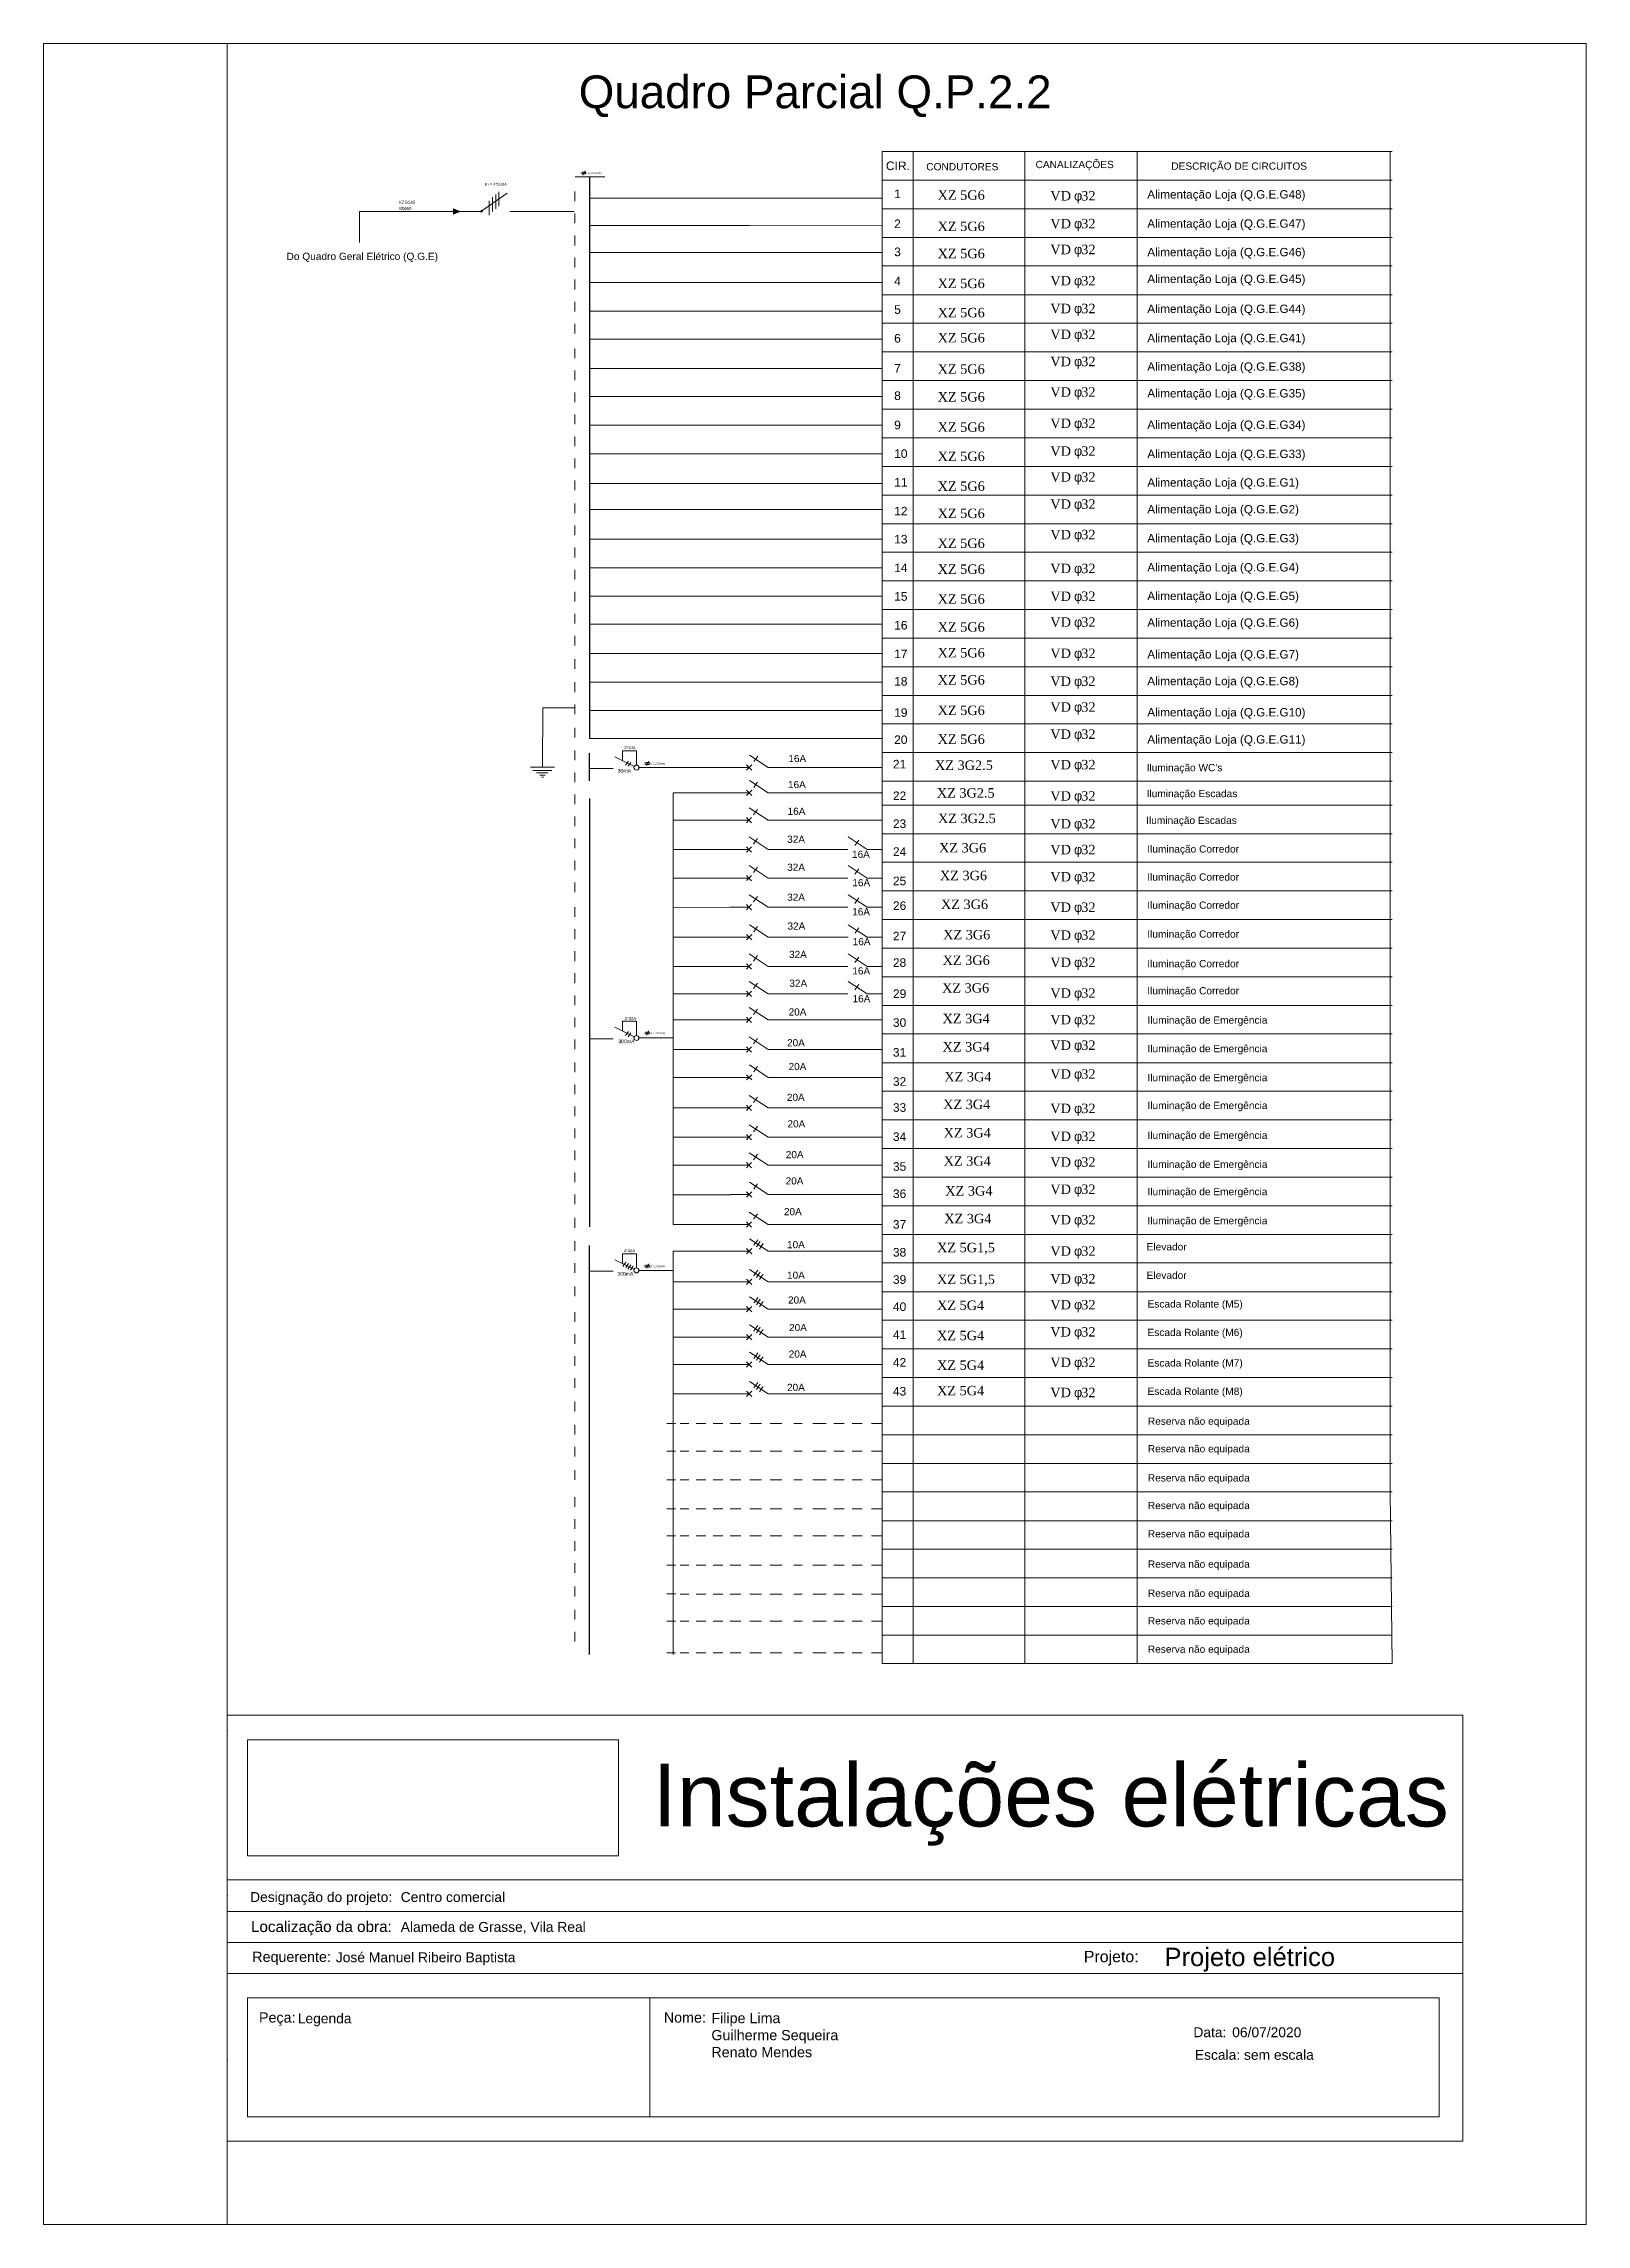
# Model space of a CAD drawing. Extents: x -17539 to 1421, y -3169 to 802964.
# Drawn here: x 603.77 to 624.77, y 347.18 to 376.88 of the extents above; entities that cross this region are included whole.
import ezdxf
from ezdxf.enums import TextEntityAlignment as Align

# ---------------------------------------------------------------- set-up
doc = ezdxf.new("R2010")
doc.units = 0
doc.header["$LTSCALE"] = 25
doc.header["$MEASUREMENT"] = 0
doc.linetypes.add('TRACO_PONTO', pattern=[500, 300, -100, 0.1, -99.9])
doc.layers.get('0').update_dxf_attribs({"lineweight": 9})
doc.styles.add('MtXpl_Symbol', font='symbol.ttf')
doc.styles.add('MtXpl_Times_New_Roma', font='times.ttf')
doc.styles.add('ROMANS', font='arial.ttf')
doc.styles.get("Standard").update_dxf_attribs({"font": 'arial.ttf'})

msp = doc.modelspace()

# ---------------------------------------------------------------- texts
at = {"style": 'ROMANS'}
for s, p in [('5      Cu(30X5mm)', (611.218, 375.112)), ('3      Cu(12X2mm)', (612.085, 367.071)), ('3      Cu(12X2mm)', (612.085, 363.4)), ('5      Cu(12X2mm)', (612.085, 360.225))]:
    msp.add_text(s, height=0.02538, dxfattribs=at).set_placement(p, align=Align.MIDDLE_CENTER)
for s, height, style, p in [('CIR.', 0.1168, 'ROMANS', (615.235, 375.154)), ('CONDUTORES', 0.0988, 'ROMANS', (615.784, 375.151)), ('CANALIZAÇÕES', 0.09875, 'ROMANS', (617.272, 375.181)), ('DESCRIÇÃO DE CIRCUITOS', 0.09875, 'ROMANS', (619.12, 375.159)), ('In = 4*200A ', 0.04037, 'ROMANS', (609.779, 374.94)), ('1', 0.117, 'ROMANS', (615.347, 374.772)), ('XZ 5G6', 0.1285, 'MtXpl_Times_New_Roma', (615.939, 374.75)), ('VD ', 0.1285, 'MtXpl_Times_New_Roma', (617.473, 374.74)), ('f', 0.129, 'MtXpl_Symbol', (617.795, 374.74)), ('32', 0.1285, 'MtXpl_Times_New_Roma', (617.894, 374.74)), (' VDϕ50', 0.0404, 'ROMANS', (608.587, 374.612)), (' XZ 5G25', 0.0404, 'ROMANS', (608.587, 374.695)), ('2', 0.117, 'ROMANS', (615.347, 374.364)), ('XZ 5G6', 0.1285, 'MtXpl_Times_New_Roma', (615.939, 374.324)), ('VD ', 0.1285, 'MtXpl_Times_New_Roma', (617.473, 374.361)), ('f', 0.129, 'MtXpl_Symbol', (617.795, 374.361)), ('32', 0.1285, 'MtXpl_Times_New_Roma', (617.894, 374.361)), ('Do Quadro Geral Elétrico (Q.G.E)', 0.09875, 'ROMANS', (607.076, 373.93)), ('3', 0.117, 'ROMANS', (615.347, 373.982)), ('XZ 5G6', 0.1285, 'MtXpl_Times_New_Roma', (615.939, 373.954)), ('VD ', 0.1285, 'MtXpl_Times_New_Roma', (617.473, 374.009)), ('f', 0.129, 'MtXpl_Symbol', (617.795, 374.009)), ('32', 0.1285, 'MtXpl_Times_New_Roma', (617.894, 374.009)), ('4', 0.117, 'ROMANS', (615.347, 373.584)), ('XZ 5G6', 0.1285, 'MtXpl_Times_New_Roma', (615.939, 373.547)), ('VD ', 0.1285, 'MtXpl_Times_New_Roma', (617.473, 373.584)), ('f', 0.129, 'MtXpl_Symbol', (617.795, 373.584)), ('32', 0.1285, 'MtXpl_Times_New_Roma', (617.894, 373.584)), ('VD ', 0.1285, 'MtXpl_Times_New_Roma', (617.473, 373.205)), ('32', 0.1285, 'MtXpl_Times_New_Roma', (617.894, 373.205)), ('5', 0.117, 'ROMANS', (615.347, 373.197)), ('XZ 5G6', 0.1285, 'MtXpl_Times_New_Roma', (615.939, 373.149)), ('f', 0.129, 'MtXpl_Symbol', (617.795, 373.205)), ('6', 0.117, 'ROMANS', (615.347, 372.805)), ('XZ 5G6', 0.1285, 'MtXpl_Times_New_Roma', (615.939, 372.807)), ('VD ', 0.1285, 'MtXpl_Times_New_Roma', (617.473, 372.853)), ('f', 0.129, 'MtXpl_Symbol', (617.795, 372.853)), ('32', 0.1285, 'MtXpl_Times_New_Roma', (617.894, 372.853)), ('7', 0.117, 'ROMANS', (615.347, 372.396)), ('XZ 5G6', 0.1285, 'MtXpl_Times_New_Roma', (615.939, 372.381)), ('VD ', 0.1285, 'MtXpl_Times_New_Roma', (617.473, 372.483)), ('f', 0.129, 'MtXpl_Symbol', (617.795, 372.483)), ('32', 0.1285, 'MtXpl_Times_New_Roma', (617.894, 372.483)), ('8', 0.117, 'ROMANS', (615.347, 372.023)), ('VD ', 0.1285, 'MtXpl_Times_New_Roma', (617.473, 372.068)), ('f', 0.129, 'MtXpl_Symbol', (617.795, 372.068)), ('32', 0.1285, 'MtXpl_Times_New_Roma', (617.894, 372.068)), ('XZ 5G6', 0.1285, 'MtXpl_Times_New_Roma', (615.939, 372.002)), ('9', 0.117, 'ROMANS', (615.347, 371.624)), ('XZ 5G6', 0.1285, 'MtXpl_Times_New_Roma', (615.939, 371.59)), ('VD ', 0.1285, 'MtXpl_Times_New_Roma', (617.473, 371.642)), ('f', 0.129, 'MtXpl_Symbol', (617.795, 371.642)), ('32', 0.1285, 'MtXpl_Times_New_Roma', (617.894, 371.642)), ('10', 0.1168, 'ROMANS', (615.347, 371.234)), ('XZ 5G6', 0.1285, 'MtXpl_Times_New_Roma', (615.939, 371.192)), ('VD ', 0.1285, 'MtXpl_Times_New_Roma', (617.473, 371.263)), ('f', 0.129, 'MtXpl_Symbol', (617.795, 371.263)), ('32', 0.1285, 'MtXpl_Times_New_Roma', (617.894, 371.263)), ('11', 0.1168, 'ROMANS', (615.347, 370.844)), ('VD ', 0.1285, 'MtXpl_Times_New_Roma', (617.473, 370.911)), ('f', 0.129, 'MtXpl_Symbol', (617.795, 370.911)), ('32', 0.1285, 'MtXpl_Times_New_Roma', (617.894, 370.911)), ('XZ 5G6', 0.1285, 'MtXpl_Times_New_Roma', (615.939, 370.785)), ('VD ', 0.1285, 'MtXpl_Times_New_Roma', (617.473, 370.541)), ('32', 0.1285, 'MtXpl_Times_New_Roma', (617.894, 370.541)), ('12', 0.1168, 'ROMANS', (615.347, 370.451)), ('XZ 5G6', 0.1285, 'MtXpl_Times_New_Roma', (615.939, 370.415)), ('f', 0.129, 'MtXpl_Symbol', (617.795, 370.541)), ('13', 0.1168, 'ROMANS', (615.347, 370.069)), ('XZ 5G6', 0.1285, 'MtXpl_Times_New_Roma', (615.939, 370.008)), ('VD ', 0.1285, 'MtXpl_Times_New_Roma', (617.473, 370.126)), ('f', 0.129, 'MtXpl_Symbol', (617.795, 370.126)), ('32', 0.1285, 'MtXpl_Times_New_Roma', (617.894, 370.126)), ('14', 0.1168, 'ROMANS', (615.347, 369.679)), ('XZ 5G6', 0.1285, 'MtXpl_Times_New_Roma', (615.939, 369.655)), ('VD ', 0.1285, 'MtXpl_Times_New_Roma', (617.473, 369.665)), ('f', 0.129, 'MtXpl_Symbol', (617.795, 369.665)), ('32', 0.1285, 'MtXpl_Times_New_Roma', (617.894, 369.665)), ('15', 0.1168, 'ROMANS', (615.347, 369.289)), ('XZ 5G6', 0.1285, 'MtXpl_Times_New_Roma', (615.939, 369.248)), ('VD ', 0.1285, 'MtXpl_Times_New_Roma', (617.473, 369.286)), ('f', 0.129, 'MtXpl_Symbol', (617.795, 369.286)), ('32', 0.1285, 'MtXpl_Times_New_Roma', (617.894, 369.286)), ('16', 0.1168, 'ROMANS', (615.347, 368.897)), ('XZ 5G6', 0.1285, 'MtXpl_Times_New_Roma', (615.939, 368.868)), ('VD ', 0.1285, 'MtXpl_Times_New_Roma', (617.473, 368.934)), ('f', 0.129, 'MtXpl_Symbol', (617.795, 368.934)), ('32', 0.1285, 'MtXpl_Times_New_Roma', (617.894, 368.934)), ('17', 0.1168, 'ROMANS', (615.347, 368.507)), ('XZ 5G6', 0.1285, 'MtXpl_Times_New_Roma', (615.939, 368.517)), ('VD ', 0.1285, 'MtXpl_Times_New_Roma', (617.473, 368.509)), ('f', 0.129, 'MtXpl_Symbol', (617.795, 368.509)), ('32', 0.1285, 'MtXpl_Times_New_Roma', (617.894, 368.509)), ('18', 0.1168, 'ROMANS', (615.347, 368.133)), ('XZ 5G6', 0.1285, 'MtXpl_Times_New_Roma', (615.939, 368.147)), ('VD ', 0.1285, 'MtXpl_Times_New_Roma', (617.473, 368.129)), ('f', 0.129, 'MtXpl_Symbol', (617.795, 368.129)), ('32', 0.1285, 'MtXpl_Times_New_Roma', (617.894, 368.129)), ('19', 0.1168, 'ROMANS', (615.347, 367.708)), ('XZ 5G6', 0.1285, 'MtXpl_Times_New_Roma', (615.939, 367.732)), ('VD ', 0.1285, 'MtXpl_Times_New_Roma', (617.473, 367.778)), ('f', 0.129, 'MtXpl_Symbol', (617.795, 367.778)), ('32', 0.1285, 'MtXpl_Times_New_Roma', (617.894, 367.778)), ('20', 0.1168, 'ROMANS', (615.347, 367.338)), ('XZ 5G6', 0.1285, 'MtXpl_Times_New_Roma', (615.939, 367.339)), ('VD ', 0.1285, 'MtXpl_Times_New_Roma', (617.473, 367.408)), ('f', 0.129, 'MtXpl_Symbol', (617.795, 367.408)), ('32', 0.1285, 'MtXpl_Times_New_Roma', (617.894, 367.408)), ('2*10A', 0.0404, 'ROMANS', (611.673, 367.268)), ('16A', 0.0974, 'ROMANS', (613.907, 367.091)), ('21', 0.1168, 'ROMANS', (615.33, 367.005)), ('XZ 3G2.5', 0.1285, 'MtXpl_Times_New_Roma', (615.903, 366.985)), ('VD ', 0.1285, 'MtXpl_Times_New_Roma', (617.473, 366.993)), ('f', 0.129, 'MtXpl_Symbol', (617.795, 366.993)), ('32', 0.1285, 'MtXpl_Times_New_Roma', (617.894, 366.993)), ('16A', 0.0974, 'ROMANS', (613.902, 366.737)), ("Iluminação WC's", 0.09875, 'ROMANS', (618.784, 366.967)), ('22', 0.1168, 'ROMANS', (615.33, 366.574)), ('XZ 3G2.5', 0.1285, 'MtXpl_Times_New_Roma', (615.928, 366.608)), ('VD ', 0.1285, 'MtXpl_Times_New_Roma', (617.473, 366.567)), ('f', 0.129, 'MtXpl_Symbol', (617.795, 366.567)), ('32', 0.1285, 'MtXpl_Times_New_Roma', (617.894, 366.567)), ('Iluminação Escadas', 0.09875, 'ROMANS', (618.784, 366.614)), ('16A', 0.0974, 'ROMANS', (613.897, 366.373)), ('23', 0.1168, 'ROMANS', (615.33, 366.194)), ('XZ 3G2.5', 0.1285, 'MtXpl_Times_New_Roma', (615.943, 366.261)), ('VD ', 0.1285, 'MtXpl_Times_New_Roma', (617.473, 366.188)), ('f', 0.129, 'MtXpl_Symbol', (617.795, 366.188)), ('32', 0.1285, 'MtXpl_Times_New_Roma', (617.894, 366.188)), ('Iluminação Escadas', 0.09875, 'ROMANS', (618.777, 366.249)), ('32A', 0.0974, 'ROMANS', (613.891, 365.992)), ('24', 0.1168, 'ROMANS', (615.33, 365.814)), ('XZ 3G6', 0.1285, 'MtXpl_Times_New_Roma', (615.958, 365.861)), ('VD ', 0.1285, 'MtXpl_Times_New_Roma', (617.473, 365.836)), ('f', 0.129, 'MtXpl_Symbol', (617.795, 365.836)), ('32', 0.1285, 'MtXpl_Times_New_Roma', (617.894, 365.836)), ('Iluminação Corredor', 0.09875, 'ROMANS', (618.792, 365.859)), ('32A', 0.0974, 'ROMANS', (613.891, 365.611)), ('16A', 0.0974, 'ROMANS', (614.774, 365.787)), ('XZ 3G6', 0.1285, 'MtXpl_Times_New_Roma', (615.97, 365.483)), ('16A', 0.0974, 'ROMANS', (614.778, 365.401)), ('25', 0.1168, 'ROMANS', (615.33, 365.415)), ('VD ', 0.1285, 'MtXpl_Times_New_Roma', (617.473, 365.466)), ('f', 0.129, 'MtXpl_Symbol', (617.795, 365.466)), ('32', 0.1285, 'MtXpl_Times_New_Roma', (617.894, 365.466)), ('Iluminação Corredor', 0.09875, 'ROMANS', (618.792, 365.477)), ('32A', 0.0974, 'ROMANS', (613.891, 365.203)), ('16A', 0.0974, 'ROMANS', (614.776, 365.005)), ('26', 0.1168, 'ROMANS', (615.33, 365.078)), ('XZ 3G6', 0.1285, 'MtXpl_Times_New_Roma', (615.984, 365.091)), ('VD ', 0.1285, 'MtXpl_Times_New_Roma', (617.473, 365.051)), ('f', 0.129, 'MtXpl_Symbol', (617.795, 365.051)), ('32', 0.1285, 'MtXpl_Times_New_Roma', (617.894, 365.051)), ('Iluminação Corredor', 0.09875, 'ROMANS', (618.792, 365.094)), ('32A', 0.0974, 'ROMANS', (613.895, 364.81)), ('27', 0.1168, 'ROMANS', (615.33, 364.664)), ('XZ 3G6', 0.1285, 'MtXpl_Times_New_Roma', (616.014, 364.677)), ('VD ', 0.1285, 'MtXpl_Times_New_Roma', (617.473, 364.671)), ('f', 0.129, 'MtXpl_Symbol', (617.795, 364.671)), ('32', 0.1285, 'MtXpl_Times_New_Roma', (617.894, 364.671)), ('Iluminação Corredor', 0.09875, 'ROMANS', (618.792, 364.701)), ('32A', 0.0974, 'ROMANS', (613.916, 364.424)), ('16A', 0.0974, 'ROMANS', (614.783, 364.598)), ('28', 0.1168, 'ROMANS', (615.33, 364.302)), ('XZ 3G6', 0.1285, 'MtXpl_Times_New_Roma', (616.007, 364.329)), ('VD ', 0.1285, 'MtXpl_Times_New_Roma', (617.473, 364.301)), ('32', 0.1285, 'MtXpl_Times_New_Roma', (617.894, 364.301)), ('32A', 0.0974, 'ROMANS', (613.92, 364.031)), ('16A', 0.0974, 'ROMANS', (614.778, 364.199)), ('f', 0.129, 'MtXpl_Symbol', (617.795, 364.301)), ('Iluminação Corredor', 0.09875, 'ROMANS', (618.792, 364.297)), ('16A', 0.0974, 'ROMANS', (614.781, 363.821)), ('29', 0.1168, 'ROMANS', (615.33, 363.879)), ('XZ 3G6', 0.1285, 'MtXpl_Times_New_Roma', (615.999, 363.952)), ('VD ', 0.1285, 'MtXpl_Times_New_Roma', (617.473, 363.882)), ('f', 0.129, 'MtXpl_Symbol', (617.795, 363.882)), ('32', 0.1285, 'MtXpl_Times_New_Roma', (617.894, 363.882)), ('Iluminação Corredor', 0.09875, 'ROMANS', (618.792, 363.928)), ('2*32A', 0.0404, 'ROMANS', (611.682, 363.581)), ('20A', 0.0974, 'ROMANS', (613.911, 363.64)), ('30', 0.1168, 'ROMANS', (615.33, 363.486)), ('XZ 3G4', 0.1285, 'MtXpl_Times_New_Roma', (616.006, 363.535)), ('VD ', 0.1285, 'MtXpl_Times_New_Roma', (617.473, 363.52)), ('f', 0.129, 'MtXpl_Symbol', (617.795, 363.52)), ('32', 0.1285, 'MtXpl_Times_New_Roma', (617.894, 363.52)), ('Iluminação de Emergência ', 0.09875, 'ROMANS', (618.795, 363.529)), ('20A', 0.0974, 'ROMANS', (613.889, 363.22)), ('XZ 3G4', 0.1285, 'MtXpl_Times_New_Roma', (616.006, 363.15)), ('VD ', 0.1285, 'MtXpl_Times_New_Roma', (617.473, 363.172)), ('f', 0.129, 'MtXpl_Symbol', (617.795, 363.172)), ('32', 0.1285, 'MtXpl_Times_New_Roma', (617.894, 363.172)), ('Iluminação de Emergência ', 0.09875, 'ROMANS', (618.795, 363.141)), ('20A', 0.0974, 'ROMANS', (613.91, 362.897)), ('31', 0.1168, 'ROMANS', (615.33, 363.08)), ('32', 0.1168, 'ROMANS', (615.33, 362.683)), ('XZ 3G4', 0.1285, 'MtXpl_Times_New_Roma', (616.029, 362.743)), ('VD ', 0.1285, 'MtXpl_Times_New_Roma', (617.473, 362.78)), ('f', 0.129, 'MtXpl_Symbol', (617.795, 362.78)), ('32', 0.1285, 'MtXpl_Times_New_Roma', (617.894, 362.78)), ('Iluminação de Emergência ', 0.09875, 'ROMANS', (618.795, 362.745)), ('20A', 0.0974, 'ROMANS', (613.887, 362.477)), ('33', 0.1168, 'ROMANS', (615.33, 362.329)), ('XZ 3G4', 0.1285, 'MtXpl_Times_New_Roma', (616.014, 362.366)), ('VD ', 0.1285, 'MtXpl_Times_New_Roma', (617.473, 362.311)), ('f', 0.129, 'MtXpl_Symbol', (617.795, 362.311)), ('32', 0.1285, 'MtXpl_Times_New_Roma', (617.894, 362.311)), ('Iluminação de Emergência ', 0.09875, 'ROMANS', (618.795, 362.366)), ('20A', 0.0974, 'ROMANS', (613.895, 362.116)), ('34', 0.1168, 'ROMANS', (615.33, 361.932)), ('XZ 3G4', 0.1285, 'MtXpl_Times_New_Roma', (616.021, 361.979)), ('VD ', 0.1285, 'MtXpl_Times_New_Roma', (617.473, 361.931)), ('32', 0.1285, 'MtXpl_Times_New_Roma', (617.894, 361.931)), ('Iluminação de Emergência ', 0.09875, 'ROMANS', (618.795, 361.96)), ('20A', 0.0974, 'ROMANS', (613.872, 361.697)), ('f', 0.129, 'MtXpl_Symbol', (617.795, 361.931)), ('35', 0.1168, 'ROMANS', (615.33, 361.526)), ('XZ 3G4', 0.1285, 'MtXpl_Times_New_Roma', (616.021, 361.595)), ('VD ', 0.1285, 'MtXpl_Times_New_Roma', (617.473, 361.58)), ('f', 0.129, 'MtXpl_Symbol', (617.795, 361.58)), ('32', 0.1285, 'MtXpl_Times_New_Roma', (617.894, 361.58)), ('Iluminação de Emergência ', 0.09875, 'ROMANS', (618.795, 361.564)), ('20A', 0.0974, 'ROMANS', (613.87, 361.339)), ('36', 0.1168, 'ROMANS', (615.33, 361.155)), ('XZ 3G4', 0.1285, 'MtXpl_Times_New_Roma', (616.043, 361.188)), ('VD ', 0.1285, 'MtXpl_Times_New_Roma', (617.473, 361.21)), ('f', 0.129, 'MtXpl_Symbol', (617.795, 361.21)), ('32', 0.1285, 'MtXpl_Times_New_Roma', (617.894, 361.21)), ('Iluminação de Emergência ', 0.09875, 'ROMANS', (618.795, 361.193)), ('20A', 0.0974, 'ROMANS', (613.847, 360.92)), ('37', 0.1168, 'ROMANS', (615.33, 360.737)), ('XZ 3G4', 0.1285, 'MtXpl_Times_New_Roma', (616.029, 360.811)), ('VD ', 0.1285, 'MtXpl_Times_New_Roma', (617.473, 360.795)), ('f', 0.129, 'MtXpl_Symbol', (617.795, 360.795)), ('32', 0.1285, 'MtXpl_Times_New_Roma', (617.894, 360.795)), ('Iluminação de Emergência ', 0.09875, 'ROMANS', (618.795, 360.797)), ('10A', 0.0974, 'ROMANS', (613.889, 360.471)), ('4*40A', 0.0404, 'ROMANS', (611.667, 360.415)), ('38', 0.1168, 'ROMANS', (615.33, 360.357)), ('XZ 5G1,5', 0.1285, 'MtXpl_Times_New_Roma', (615.931, 360.416)), ('VD ', 0.1285, 'MtXpl_Times_New_Roma', (617.473, 360.369)), ('f', 0.129, 'MtXpl_Symbol', (617.795, 360.369)), ('32', 0.1285, 'MtXpl_Times_New_Roma', (617.894, 360.369)), ('Elevador', 0.0988, 'ROMANS', (618.784, 360.441)), ('10A', 0.0974, 'ROMANS', (613.889, 360.055)), ('39', 0.1168, 'ROMANS', (615.33, 359.986)), ('XZ 5G1,5', 0.1285, 'MtXpl_Times_New_Roma', (615.931, 359.983)), ('VD ', 0.1285, 'MtXpl_Times_New_Roma', (617.473, 359.99)), ('f', 0.129, 'MtXpl_Symbol', (617.795, 359.99)), ('32', 0.1285, 'MtXpl_Times_New_Roma', (617.894, 359.99)), ('Elevador', 0.0988, 'ROMANS', (618.784, 360.053)), ('20A', 0.0974, 'ROMANS', (613.902, 359.717)), ('40', 0.1168, 'ROMANS', (615.33, 359.616)), ('XZ 5G4', 0.1285, 'MtXpl_Times_New_Roma', (615.931, 359.63)), ('VD ', 0.1285, 'MtXpl_Times_New_Roma', (617.473, 359.638)), ('f', 0.129, 'MtXpl_Symbol', (617.795, 359.638)), ('32', 0.1285, 'MtXpl_Times_New_Roma', (617.894, 359.638)), ('Escada Rolante (M5)', 0.09875, 'ROMANS', (618.796, 359.663)), ('20A', 0.0974, 'ROMANS', (613.917, 359.342)), ('VD ', 0.1285, 'MtXpl_Times_New_Roma', (617.473, 359.268)), ('32', 0.1285, 'MtXpl_Times_New_Roma', (617.894, 359.268)), ('Escada Rolante (M6)', 0.09875, 'ROMANS', (618.796, 359.275)), ('20A', 0.0974, 'ROMANS', (613.912, 358.981)), ('41', 0.1168, 'ROMANS', (615.33, 359.234)), ('XZ 5G4', 0.1285, 'MtXpl_Times_New_Roma', (615.931, 359.218)), ('f', 0.129, 'MtXpl_Symbol', (617.795, 359.268)), ('42', 0.1168, 'ROMANS', (615.33, 358.858)), ('XZ 5G4', 0.1285, 'MtXpl_Times_New_Roma', (615.931, 358.814)), ('VD ', 0.1285, 'MtXpl_Times_New_Roma', (617.473, 358.853)), ('f', 0.129, 'MtXpl_Symbol', (617.795, 358.853)), ('32', 0.1285, 'MtXpl_Times_New_Roma', (617.894, 358.853)), ('Escada Rolante (M7)', 0.09875, 'ROMANS', (618.796, 358.86)), ('20A', 0.0974, 'ROMANS', (613.889, 358.527)), ('43', 0.1168, 'ROMANS', (615.33, 358.465)), ('XZ 5G4', 0.1285, 'MtXpl_Times_New_Roma', (615.931, 358.468)), ('VD ', 0.1285, 'MtXpl_Times_New_Roma', (617.473, 358.442)), ('f', 0.129, 'MtXpl_Symbol', (617.795, 358.442)), ('32', 0.1285, 'MtXpl_Times_New_Roma', (617.894, 358.442)), ('Escada Rolante (M8)', 0.09875, 'ROMANS', (618.796, 358.473)), ('Reserva não equipada', 0.09875, 'ROMANS', (618.8, 358.066)), ('Reserva não equipada', 0.09875, 'ROMANS', (618.8, 357.691)), ('Reserva não equipada', 0.09875, 'ROMANS', (618.8, 357.294)), ('Reserva não equipada', 0.09875, 'ROMANS', (618.8, 356.918)), ('Reserva não equipada', 0.09875, 'ROMANS', (618.8, 356.532)), ('Reserva não equipada', 0.09875, 'ROMANS', (618.8, 356.12)), ('Reserva não equipada', 0.09875, 'ROMANS', (618.8, 355.723)), ('Reserva não equipada', 0.09875, 'ROMANS', (618.8, 355.347)), ('Reserva não equipada', 0.09875, 'ROMANS', (618.8, 354.961))]:
    msp.add_text(s, height=height, dxfattribs=dict(style=style)).set_placement(p)
at = {"attachment_point": 1}
for s, width, gutter_width, heights, insert, char_height in [('Quadro Parcial Q.P.2.2', 11.85459, 2.229, [1.009], (611.053, 376.443), 0.44575), ('Alimentação Loja (Q.G.E.G48)', 2.66449, 0.568, [0.183], (618.793, 374.88), 0.11363), ('Alimentação Loja (Q.G.E.G47)', 2.24164, 0.568, [0.183], (618.793, 374.483), 0.11363), ('Alimentação Loja (Q.G.E.G46) ', 2.21468, 0.568, [0.183], (618.793, 374.094), 0.11363), ('Alimentação Loja (Q.G.E.G45)', 2.42575, 0.568, [0.183], (618.793, 373.73), 0.11363), ('Alimentação Loja (Q.G.E.G44)', 2.22107, 0.568, [0.183], (618.793, 373.322), 0.11363), ('Alimentação Loja (Q.G.E.G41)', 2.40057, 0.568, [0.183], (618.793, 372.924), 0.11363), ('Alimentação Loja (Q.G.E.G38)', 2.1448, 0.568, [0.183], (618.793, 372.535), 0.11363), ('Alimentação Loja (Q.G.E.G35)', 2.65208, 0.568, [0.183], (618.793, 372.171), 0.11363), ('Alimentação Loja (Q.G.E.G34)', 2.28102, 0.568, [0.183], (618.793, 371.743), 0.11363), ('Alimentação Loja (Q.G.E.G33)', 2.23668, 0.568, [0.183], (618.793, 371.346), 0.11363), ('Alimentação Loja (Q.G.E.G1)', 2.28386, 0.568, [0.183], (618.793, 370.957), 0.11363), ('Alimentação Loja (Q.G.E.G2)', 2.32039, 0.568, [0.183], (618.793, 370.592), 0.11363), ('Alimentação Loja (Q.G.E.G3)', 2.18488, 0.568, [0.183], (618.793, 370.198), 0.11363), ('Alimentação Loja (Q.G.E.G4)', 2.35693, 0.568, [0.183], (618.793, 369.801), 0.11363), ('Alimentação Loja (Q.G.E.G5)', 2.39099, 0.568, [0.183], (618.793, 369.412), 0.11363), ('Alimentação Loja (Q.G.E.G6)', 2.24129, 0.568, [0.183], (618.793, 369.048), 0.11363), ('Alimentação Loja (Q.G.E.G7)', 2.32039, 0.568, [0.183], (618.793, 368.616), 0.11363), ('Alimentação Loja (Q.G.E.G8)', 2.55772, 0.568, [0.183], (618.793, 368.252), 0.11363), ('Alimentação Loja (Q.G.E.G10)', 2.28386, 0.568, [0.183], (618.793, 367.827), 0.11363), ('Alimentação Loja (Q.G.E.G11)', 2.57368, 0.568, [0.183], (618.793, 367.457), 0.11363), ('Filipe Lima\\PGuilherme Sequeira\\PRenato Mendes', 1.91251, 0.695, [1.016], (612.859, 350.056), 0.13907)]:
    msp.add_mtext_dynamic_manual_height_columns(s, width=width, gutter_width=gutter_width, heights=heights, dxfattribs=dict(at, insert=insert, char_height=char_height))
for s, insert, char_height, width in [('30mA', (611.584, 366.999), 0.0496, 0.08125), ('300mA', (611.593, 363.313), 0.0496, 0.08125), ('300mA', (611.578, 360.147), 0.0496, 0.08125), ('Instalações elétricas', (612.056, 353.453), 0.85663, 10.8783), ('Designação do projeto:', (606.58, 351.702), 0.1346, 2.08364), ('Centro comercial', (608.63, 351.702), 0.1346, 2.08364), ('Localização da obra:', (606.591, 351.307), 0.14887, 2.30464), ('Alameda de Grasse, Vila Real', (608.63, 351.295), 0.1346, 2.83899), ('Requerente:', (606.61, 350.89), 0.13907, 2.15283), ('José Manuel Ribeiro Baptista', (607.747, 350.881), 0.1346, 2.83899), ('Projeto:', (617.929, 350.902), 0.1549, 2.39854), ('Projeto elétrico', (619.026, 350.944), 0.24933, 3.85974), ('Peça:', (606.701, 350.064), 0.1391, 2.15283), ('Legenda', (607.229, 350.049), 0.1346, 2.83899), ('Nome:', (612.212, 350.064), 0.1391, 0.56614), ('06/07/2020', (619.949, 349.86), 0.1346, 2.08364), ('Data:', (619.42, 349.86), 0.1346, 2.08364), ('Escala:', (619.44, 349.553), 0.1346, 2.08364), ('sem escala', (620.109, 349.553), 0.1346, 2.08364)]:
    msp.add_mtext(s, dxfattribs=dict(at, insert=insert, char_height=char_height, width=width))

# ---------------------------------------------------------------- hatches: boundary and pattern name
h = msp.add_hatch(color=256)
h.dxf.hatch_style = 1
h.paths.add_polyline_path([(609.35, 374.625), (609.35, 374.554), (609.435, 374.591)])

# ---------------------------------------------------------------- linework, layer by layer
for p, q in [((603.769, 376.877), (603.769, 347.177)), ((603.769, 376.877), (624.769, 376.877)), ((606.269, 376.877), (606.269, 347.177)), ((624.769, 376.877), (624.769, 347.177)), ((615.604, 375.409), (615.604, 373.83)), ((611.147, 375.125), (611.099, 375.125)), ((611.099, 375.101), (611.099, 375.125)), ((611.109, 375.086), (611.14, 375.145)), ((611.147, 375.102), (611.147, 375.126)), ((615.184, 375.408), (622.125, 375.408)), ((615.184, 375.408), (615.184, 373.848)), ((617.126, 375.397), (617.126, 373.83)), ((618.655, 375.408), (618.655, 373.848)), ((622.1, 375.408), (622.1, 373.848)), ((609.735, 374.597), (610.079, 374.842)), ((609.925, 374.823), (609.925, 374.625)), ((609.964, 374.86), (609.964, 374.662)), ((611.002, 374.862), (611.002, 374.729)), ((611.005, 375.061), (611.408, 375.061)), ((611.099, 375.101), (611.147, 375.102)), ((615.184, 375.017), (622.125, 375.017)), ((615.404, 375.017), (622.125, 375.017)), ((609.35, 374.591), (608.07, 374.591)), ((608.07, 374.591), (608.07, 374.166)), ((609.35, 374.625), (609.35, 374.554)), ((609.35, 374.625), (609.435, 374.591)), ((609.35, 374.554), (609.435, 374.591)), ((609.591, 374.591), (609.435, 374.591)), ((609.834, 374.737), (609.834, 374.539)), ((609.88, 374.786), (609.88, 374.588)), ((611.002, 374.562), (611.002, 374.429)), ((612.338, 374.773), (611.201, 374.773)), ((612.338, 374.773), (613.115, 374.773)), ((613.115, 374.773), (613.373, 374.773)), ((613.373, 374.773), (613.875, 374.773)), ((615.185, 374.773), (613.875, 374.773)), ((615.184, 374.627), (622.126, 374.627)), ((611.002, 374.262), (611.002, 374.129)), ((612.338, 374.401), (611.201, 374.401)), ((612.338, 374.401), (613.115, 374.401)), ((613.115, 374.401), (613.373, 374.401)), ((615.185, 374.402), (613.373, 374.401)), ((615.184, 374.238), (622.126, 374.238)), ((611.002, 373.962), (611.002, 373.829)), ((612.338, 374.03), (611.201, 374.03)), ((612.338, 374.03), (613.115, 374.03)), ((613.115, 374.03), (613.373, 374.03)), ((615.185, 374.031), (613.373, 374.03)), ((611.002, 373.662), (611.002, 373.529)), ((615.184, 373.848), (622.126, 373.848)), ((615.184, 373.848), (615.184, 372.289)), ((615.604, 373.85), (615.604, 372.271)), ((617.126, 373.838), (617.126, 372.271)), ((618.655, 373.848), (618.655, 372.289)), ((622.1, 373.848), (622.1, 372.289)), ((611.002, 373.362), (611.002, 373.229)), ((612.338, 373.622), (611.201, 373.622)), ((612.338, 373.622), (613.115, 373.622)), ((613.115, 373.622), (613.373, 373.622)), ((615.185, 373.623), (613.373, 373.622)), ((615.184, 373.457), (622.125, 373.457)), ((615.404, 373.457), (622.125, 373.457)), ((611.002, 373.062), (611.002, 372.929)), ((612.338, 373.233), (611.201, 373.233)), ((612.338, 373.233), (613.115, 373.233)), ((613.115, 373.233), (613.373, 373.233)), ((615.185, 373.234), (613.373, 373.233)), ((615.184, 373.068), (622.126, 373.068)), ((612.338, 372.853), (611.201, 372.853)), ((612.338, 372.853), (613.115, 372.853)), ((613.115, 372.853), (613.373, 372.853)), ((615.185, 372.853), (613.373, 372.853)), ((611.002, 372.725), (611.002, 372.593)), ((612.338, 372.453), (611.201, 372.453)), ((612.338, 372.453), (613.115, 372.453)), ((613.115, 372.453), (613.373, 372.453)), ((615.185, 372.454), (613.373, 372.453)), ((615.184, 372.678), (622.126, 372.678)), ((611.002, 372.425), (611.002, 372.293)), ((615.184, 372.289), (622.126, 372.289)), ((615.184, 372.289), (615.184, 370.729)), ((615.604, 372.29), (615.604, 370.711)), ((617.126, 372.279), (617.126, 370.711)), ((618.655, 372.289), (618.655, 370.729)), ((622.1, 372.289), (622.1, 370.729)), ((611.002, 372.125), (611.002, 371.993)), ((612.338, 372.071), (611.201, 372.071)), ((612.338, 372.071), (613.115, 372.071)), ((613.115, 372.071), (613.373, 372.071)), ((615.185, 372.072), (613.373, 372.071)), ((615.184, 371.898), (622.126, 371.898)), ((615.404, 371.898), (622.126, 371.898)), ((611.002, 371.825), (611.002, 371.693)), ((612.338, 371.679), (611.201, 371.679)), ((612.338, 371.679), (613.115, 371.679)), ((613.115, 371.679), (613.373, 371.679)), ((615.185, 371.679), (613.373, 371.679)), ((611.002, 371.525), (611.002, 371.393)), ((612.338, 371.291), (611.201, 371.291)), ((612.338, 371.291), (613.115, 371.291)), ((613.115, 371.291), (613.373, 371.291)), ((615.185, 371.292), (613.373, 371.291)), ((615.184, 371.508), (622.126, 371.508)), ((611.002, 371.225), (611.002, 371.093)), ((615.184, 371.119), (622.126, 371.119)), ((611.002, 370.925), (611.002, 370.793)), ((612.338, 370.885), (611.201, 370.885)), ((612.338, 370.885), (613.115, 370.885)), ((613.115, 370.885), (613.373, 370.885)), ((615.185, 370.885), (613.373, 370.885)), ((615.184, 370.729), (622.126, 370.729)), ((615.184, 370.729), (615.184, 369.17)), ((615.604, 370.731), (615.604, 369.152)), ((617.126, 370.719), (617.126, 369.152)), ((618.655, 370.729), (618.655, 369.17)), ((622.1, 370.729), (622.1, 369.17)), ((611.002, 370.612), (611.002, 370.48)), ((612.338, 370.531), (611.201, 370.531)), ((612.338, 370.531), (613.115, 370.531)), ((613.115, 370.531), (613.373, 370.531)), ((615.185, 370.532), (613.373, 370.531)), ((611.002, 370.312), (611.002, 370.18)), ((612.338, 370.126), (611.201, 370.126)), ((612.338, 370.126), (613.115, 370.127)), ((613.115, 370.127), (613.373, 370.127)), ((615.185, 370.127), (613.373, 370.127)), ((615.184, 370.338), (622.126, 370.338)), ((615.405, 370.338), (622.126, 370.338)), ((611.002, 370.012), (611.002, 369.88)), ((615.184, 369.949), (622.126, 369.949)), ((611.002, 369.712), (611.002, 369.58)), ((612.338, 369.737), (611.201, 369.737)), ((612.338, 369.737), (613.115, 369.738)), ((613.115, 369.738), (613.373, 369.738)), ((615.185, 369.738), (613.373, 369.738)), ((615.184, 369.56), (622.126, 369.56)), ((611.002, 369.412), (611.002, 369.28)), ((612.338, 369.35), (611.201, 369.35)), ((612.338, 369.35), (613.115, 369.35)), ((613.115, 369.35), (613.373, 369.35)), ((615.185, 369.351), (613.373, 369.35)), ((611.002, 369.112), (611.002, 368.98)), ((612.338, 368.968), (611.201, 368.968)), ((612.338, 368.968), (613.115, 368.969)), ((613.115, 368.969), (613.373, 368.969)), ((615.185, 368.969), (613.373, 368.969)), ((615.184, 369.17), (622.127, 369.17)), ((615.184, 369.17), (615.184, 366.507)), ((615.604, 369.17), (615.604, 366.489)), ((617.126, 369.152), (617.126, 366.489)), ((618.655, 369.17), (618.655, 366.507)), ((622.1, 369.17), (622.1, 366.507)), ((611.002, 368.812), (611.002, 368.68)), ((615.184, 368.779), (622.126, 368.779)), ((615.405, 368.779), (622.126, 368.779)), ((611.002, 368.493), (611.002, 368.36)), ((612.338, 368.569), (611.201, 368.569)), ((612.338, 368.569), (613.115, 368.569)), ((613.115, 368.569), (613.373, 368.569)), ((615.185, 368.57), (613.373, 368.569)), ((615.184, 368.39), (622.126, 368.39)), ((611.002, 368.178), (611.002, 368.046)), ((612.338, 368.18), (611.201, 368.18)), ((612.338, 368.18), (613.115, 368.18)), ((613.115, 368.18), (613.373, 368.18)), ((615.185, 368.181), (613.373, 368.18)), ((615.184, 368), (622.126, 368)), ((610.559, 367.022), (610.564, 367.832)), ((610.564, 367.832), (611.001, 367.832)), ((611.002, 367.878), (611.002, 367.746)), ((612.338, 367.793), (611.201, 367.793)), ((612.338, 367.793), (613.115, 367.793)), ((613.115, 367.793), (613.373, 367.793)), ((615.185, 367.794), (613.373, 367.793)), ((611.002, 367.559), (611.002, 367.427)), ((612.338, 367.411), (611.201, 367.411)), ((612.338, 367.411), (613.115, 367.411)), ((613.115, 367.411), (613.373, 367.411)), ((615.185, 367.412), (613.373, 367.411)), ((615.184, 367.611), (622.126, 367.611)), ((611.002, 367.251), (611.002, 367.119)), ((611.808, 367.031), (611.544, 367.162)), ((611.647, 367.111), (611.647, 367.243)), ((611.647, 367.243), (611.838, 367.243)), ((611.73, 367.106), (611.689, 367.049)), ((611.838, 367.243), (611.838, 367.05)), ((611.976, 367.045), (612.007, 367.104)), ((613.634, 367.016), (613.376, 367.186)), ((613.464, 367.137), (613.438, 367.1)), ((613.464, 367.137), (613.49, 367.173)), ((615.184, 367.221), (622.126, 367.221)), ((610.395, 367.022), (610.723, 367.022)), ((610.43, 366.979), (610.686, 366.979)), ((610.478, 366.945), (610.634, 366.945)), ((610.526, 366.915), (610.596, 366.915)), ((610.551, 366.887), (610.574, 366.887)), ((611.002, 366.951), (611.002, 366.819)), ((611.2, 367.006), (611.522, 367.006)), ((611.763, 367.087), (611.728, 367.034)), ((611.873, 367.016), (612.339, 367.016)), ((612.014, 367.084), (611.966, 367.084)), ((611.966, 367.06), (611.966, 367.084)), ((611.966, 367.06), (612.014, 367.061)), ((612.014, 367.061), (612.014, 367.085)), ((612.338, 367.016), (613.115, 367.016)), ((613.115, 367.016), (613.373, 367.016)), ((613.373, 367.016), (613.337, 367.052)), ((613.373, 367.016), (613.337, 366.981)), ((613.35, 366.993), (613.35, 366.993)), ((613.35, 366.993), (613.35, 366.993)), ((613.35, 366.993), (613.35, 366.993)), ((613.35, 366.993), (613.35, 366.993)), ((613.373, 367.016), (613.409, 367.052)), ((613.373, 367.016), (613.409, 366.98)), ((613.634, 366.673), (613.376, 366.842)), ((613.461, 366.784), (613.487, 366.82)), ((613.634, 367.016), (613.877, 367.016)), ((615.185, 367.017), (613.875, 367.017)), ((615.184, 366.832), (622.126, 366.832)), ((611.002, 366.651), (611.002, 366.519)), ((612.338, 366.673), (613.115, 366.673)), ((612.338, 366.673), (612.338, 360.793)), ((613.115, 366.673), (613.373, 366.673)), ((613.373, 366.673), (613.337, 366.709)), ((613.373, 366.673), (613.337, 366.637)), ((613.35, 366.649), (613.35, 366.649)), ((613.35, 366.649), (613.35, 366.649)), ((613.35, 366.649), (613.35, 366.649)), ((613.35, 366.649), (613.35, 366.649)), ((613.373, 366.673), (613.409, 366.709)), ((613.373, 366.673), (613.409, 366.637)), ((613.461, 366.784), (613.435, 366.747)), ((613.634, 366.673), (613.877, 366.673)), ((615.185, 366.673), (613.875, 366.673)), ((615.184, 366.507), (622.127, 366.507)), ((615.184, 366.507), (615.184, 364.948)), ((615.604, 366.509), (615.604, 364.93)), ((618.655, 366.507), (618.655, 364.948)), ((622.1, 366.507), (622.1, 364.948)), ((611.002, 366.351), (611.002, 366.219)), ((612.338, 366.3), (613.115, 366.3)), ((613.113, 366.301), (613.371, 366.301)), ((613.371, 366.301), (613.335, 366.337)), ((613.371, 366.301), (613.335, 366.265)), ((613.348, 366.277), (613.348, 366.277)), ((613.348, 366.277), (613.348, 366.277)), ((613.348, 366.277), (613.348, 366.277)), ((613.348, 366.277), (613.348, 366.277)), ((613.371, 366.301), (613.407, 366.337)), ((613.371, 366.301), (613.407, 366.265)), ((613.632, 366.301), (613.375, 366.47)), ((613.459, 366.411), (613.433, 366.375)), ((613.459, 366.411), (613.485, 366.448)), ((613.632, 366.301), (613.875, 366.301)), ((615.185, 366.301), (613.875, 366.301)), ((617.126, 366.497), (617.126, 364.93)), ((611.002, 366.051), (611.002, 365.919)), ((613.371, 365.902), (613.335, 365.938)), ((613.371, 365.902), (613.407, 365.938)), ((613.632, 365.902), (613.375, 366.072)), ((613.459, 366.013), (613.433, 365.976)), ((613.459, 366.013), (613.485, 366.05)), ((614.979, 365.902), (614.722, 366.072)), ((614.838, 365.993), (614.813, 365.957)), ((614.838, 365.993), (614.865, 366.03)), ((615.184, 366.116), (622.126, 366.116)), ((615.405, 366.116), (622.126, 366.116)), ((611.002, 365.751), (611.002, 365.619)), ((612.338, 365.902), (613.115, 365.902)), ((613.113, 365.902), (613.371, 365.902)), ((613.371, 365.902), (613.335, 365.866)), ((613.348, 365.879), (613.348, 365.879)), ((613.348, 365.879), (613.348, 365.879)), ((613.348, 365.879), (613.348, 365.879)), ((613.348, 365.879), (613.348, 365.879)), ((613.371, 365.902), (613.407, 365.866)), ((613.632, 365.512), (613.375, 365.682)), ((613.459, 365.623), (613.433, 365.586)), ((613.459, 365.623), (613.485, 365.66)), ((613.632, 365.902), (613.875, 365.902)), ((614.718, 365.902), (613.875, 365.902)), ((614.979, 365.512), (614.722, 365.682)), ((614.838, 365.603), (614.865, 365.64)), ((614.979, 365.902), (615.186, 365.902)), ((615.184, 365.727), (622.126, 365.727)), ((611.002, 365.451), (611.002, 365.319)), ((612.338, 365.512), (613.115, 365.512)), ((613.113, 365.512), (613.371, 365.512)), ((613.371, 365.512), (613.335, 365.548)), ((613.371, 365.512), (613.335, 365.477)), ((613.348, 365.489), (613.348, 365.489)), ((613.348, 365.489), (613.348, 365.489)), ((613.348, 365.489), (613.348, 365.489)), ((613.348, 365.489), (613.348, 365.489)), ((613.371, 365.512), (613.407, 365.548)), ((613.371, 365.512), (613.407, 365.476)), ((613.632, 365.512), (613.875, 365.512)), ((614.718, 365.512), (613.875, 365.512)), ((614.838, 365.603), (614.813, 365.567)), ((614.979, 365.512), (615.184, 365.512)), ((615.184, 365.338), (622.126, 365.338)), ((611.002, 365.115), (611.002, 364.982)), ((612.338, 365.113), (613.115, 365.114)), ((613.113, 365.114), (613.371, 365.114)), ((613.371, 365.114), (613.335, 365.15)), ((613.371, 365.114), (613.335, 365.078)), ((613.348, 365.09), (613.348, 365.09)), ((613.348, 365.09), (613.348, 365.09)), ((613.348, 365.09), (613.348, 365.09)), ((613.348, 365.09), (613.348, 365.09)), ((613.371, 365.114), (613.407, 365.15)), ((613.371, 365.114), (613.407, 365.078)), ((613.632, 365.114), (613.375, 365.283)), ((613.459, 365.225), (613.433, 365.188)), ((613.459, 365.225), (613.485, 365.261)), ((613.632, 365.114), (613.875, 365.114)), ((614.718, 365.114), (613.875, 365.114)), ((614.979, 365.114), (614.722, 365.283)), ((614.838, 365.205), (614.813, 365.168)), ((614.838, 365.205), (614.865, 365.242)), ((614.979, 365.114), (615.182, 365.114)), ((611.002, 364.815), (611.002, 364.682)), ((613.373, 364.707), (613.337, 364.743)), ((613.373, 364.707), (613.409, 364.743)), ((613.634, 364.707), (613.376, 364.876)), ((613.461, 364.817), (613.435, 364.781)), ((613.461, 364.817), (613.487, 364.854)), ((614.981, 364.707), (614.723, 364.876)), ((614.84, 364.798), (614.815, 364.761)), ((614.84, 364.798), (614.867, 364.835)), ((615.184, 364.948), (622.127, 364.948)), ((615.185, 364.948), (615.185, 363.389)), ((615.604, 364.95), (615.604, 363.37)), ((617.127, 364.938), (617.127, 363.37)), ((618.655, 364.948), (618.655, 363.389)), ((622.1, 364.948), (622.1, 363.389)), ((611.002, 364.515), (611.002, 364.382)), ((612.338, 364.706), (613.115, 364.706)), ((613.115, 364.707), (613.373, 364.707)), ((613.373, 364.707), (613.337, 364.671)), ((613.35, 364.683), (613.35, 364.683)), ((613.35, 364.683), (613.35, 364.683)), ((613.35, 364.683), (613.35, 364.683)), ((613.35, 364.683), (613.35, 364.683)), ((613.373, 364.707), (613.409, 364.671)), ((613.632, 364.308), (613.375, 364.478)), ((613.459, 364.419), (613.485, 364.456)), ((613.634, 364.707), (613.877, 364.707)), ((614.72, 364.707), (613.877, 364.707)), ((614.979, 364.308), (614.722, 364.478)), ((614.838, 364.399), (614.865, 364.436)), ((614.981, 364.707), (615.184, 364.707)), ((615.185, 364.557), (622.126, 364.557)), ((615.405, 364.557), (622.126, 364.557)), ((611.002, 364.215), (611.002, 364.082)), ((612.338, 364.308), (613.115, 364.308)), ((613.113, 364.308), (613.371, 364.308)), ((613.371, 364.308), (613.335, 364.344)), ((613.371, 364.308), (613.335, 364.272)), ((613.348, 364.285), (613.348, 364.285)), ((613.348, 364.285), (613.348, 364.285)), ((613.348, 364.285), (613.348, 364.285)), ((613.348, 364.285), (613.348, 364.285)), ((613.371, 364.308), (613.407, 364.344)), ((613.371, 364.308), (613.407, 364.272)), ((613.459, 364.419), (613.433, 364.382)), ((613.632, 364.308), (613.875, 364.308)), ((614.718, 364.308), (613.875, 364.308)), ((614.838, 364.399), (614.813, 364.363)), ((614.979, 364.308), (615.186, 364.308)), ((615.185, 364.168), (622.126, 364.168)), ((611.002, 363.915), (611.002, 363.782)), ((612.338, 363.935), (613.115, 363.935)), ((613.113, 363.936), (613.371, 363.936)), ((613.371, 363.936), (613.335, 363.972)), ((613.371, 363.936), (613.335, 363.9)), ((613.348, 363.912), (613.348, 363.912)), ((613.348, 363.912), (613.348, 363.912)), ((613.348, 363.912), (613.348, 363.912)), ((613.348, 363.912), (613.348, 363.912)), ((613.371, 363.936), (613.407, 363.972)), ((613.371, 363.936), (613.407, 363.9)), ((613.632, 363.936), (613.375, 364.105)), ((613.459, 364.046), (613.433, 364.01)), ((613.459, 364.046), (613.485, 364.083)), ((613.632, 363.936), (613.875, 363.936)), ((614.718, 363.936), (613.875, 363.936)), ((614.979, 363.936), (614.722, 364.105)), ((614.838, 364.027), (614.813, 363.99)), ((614.838, 364.027), (614.865, 364.064)), ((614.979, 363.936), (615.186, 363.936)), ((611.002, 363.615), (611.002, 363.482)), ((611.647, 363.429), (611.647, 363.561)), ((611.647, 363.561), (611.838, 363.561)), ((611.838, 363.561), (611.838, 363.368)), ((612.338, 363.58), (613.115, 363.58)), ((613.113, 363.581), (613.371, 363.581)), ((613.371, 363.581), (613.335, 363.617)), ((613.371, 363.581), (613.335, 363.545)), ((613.348, 363.557), (613.348, 363.557)), ((613.348, 363.557), (613.348, 363.557)), ((613.348, 363.557), (613.348, 363.557)), ((613.348, 363.557), (613.348, 363.557)), ((613.371, 363.581), (613.407, 363.617)), ((613.371, 363.581), (613.407, 363.544)), ((613.632, 363.581), (613.375, 363.75)), ((613.459, 363.691), (613.433, 363.655)), ((613.459, 363.691), (613.485, 363.728)), ((613.632, 363.581), (613.875, 363.581)), ((615.185, 363.581), (613.875, 363.581)), ((615.185, 363.778), (622.127, 363.778)), ((611.002, 363.315), (611.002, 363.182)), ((611.2, 363.324), (611.522, 363.324)), ((611.808, 363.349), (611.544, 363.48)), ((611.73, 363.424), (611.689, 363.367)), ((611.763, 363.405), (611.728, 363.352)), ((611.873, 363.334), (612.339, 363.334)), ((612.014, 363.413), (611.966, 363.413)), ((611.966, 363.389), (611.966, 363.413)), ((611.966, 363.389), (612.014, 363.389)), ((611.976, 363.374), (612.007, 363.433)), ((612.014, 363.389), (612.014, 363.413)), ((613.632, 363.179), (613.375, 363.348)), ((613.459, 363.29), (613.433, 363.253)), ((613.459, 363.29), (613.485, 363.326)), ((615.185, 363.389), (622.127, 363.389)), ((615.185, 363.389), (615.185, 361.829)), ((615.605, 363.39), (615.605, 361.811)), ((617.127, 363.378), (617.127, 361.811)), ((618.655, 363.389), (618.655, 361.829)), ((622.1, 363.389), (622.1, 361.829)), ((611.002, 363.002), (611.002, 362.869)), ((612.338, 363.178), (613.115, 363.179)), ((613.113, 363.179), (613.371, 363.179)), ((613.371, 363.179), (613.335, 363.215)), ((613.371, 363.179), (613.335, 363.143)), ((613.348, 363.156), (613.348, 363.156)), ((613.348, 363.156), (613.348, 363.156)), ((613.348, 363.156), (613.348, 363.156)), ((613.348, 363.156), (613.348, 363.156)), ((613.371, 363.179), (613.407, 363.215)), ((613.371, 363.179), (613.407, 363.143)), ((613.634, 362.798), (613.376, 362.967)), ((613.461, 362.909), (613.487, 362.945)), ((613.632, 363.179), (613.875, 363.179)), ((615.185, 363.179), (613.875, 363.179)), ((615.185, 362.998), (622.126, 362.998)), ((615.405, 362.998), (622.126, 362.998)), ((611.002, 362.702), (611.002, 362.569)), ((612.338, 362.797), (613.115, 362.797)), ((613.115, 362.798), (613.373, 362.798)), ((613.373, 362.798), (613.337, 362.834)), ((613.373, 362.798), (613.337, 362.762)), ((613.35, 362.774), (613.35, 362.774)), ((613.35, 362.774), (613.35, 362.774)), ((613.35, 362.774), (613.35, 362.774)), ((613.35, 362.774), (613.35, 362.774)), ((613.373, 362.798), (613.409, 362.834)), ((613.373, 362.798), (613.409, 362.762)), ((613.461, 362.909), (613.435, 362.872)), ((613.634, 362.798), (613.877, 362.798)), ((615.185, 362.798), (613.875, 362.798)), ((611.002, 362.402), (611.002, 362.269)), ((612.338, 362.381), (613.115, 362.382)), ((613.113, 362.382), (613.371, 362.382)), ((613.371, 362.382), (613.335, 362.418)), ((613.371, 362.382), (613.335, 362.346)), ((613.348, 362.359), (613.348, 362.359)), ((613.348, 362.359), (613.348, 362.359)), ((613.348, 362.359), (613.348, 362.359)), ((613.348, 362.359), (613.348, 362.359)), ((613.371, 362.382), (613.407, 362.418)), ((613.371, 362.382), (613.407, 362.346)), ((613.632, 362.382), (613.375, 362.551)), ((613.459, 362.493), (613.433, 362.456)), ((613.459, 362.493), (613.485, 362.529)), ((613.632, 362.382), (613.875, 362.382)), ((615.185, 362.382), (613.875, 362.382)), ((615.185, 362.608), (622.127, 362.608)), ((611.002, 362.102), (611.002, 361.969)), ((613.632, 361.984), (613.375, 362.153)), ((613.459, 362.094), (613.433, 362.058)), ((613.459, 362.094), (613.485, 362.131)), ((615.185, 362.219), (622.127, 362.219)), ((611.002, 361.802), (611.002, 361.669)), ((612.338, 361.983), (613.115, 361.983)), ((613.113, 361.984), (613.371, 361.984)), ((613.371, 361.984), (613.335, 362.02)), ((613.371, 361.984), (613.335, 361.948)), ((613.348, 361.96), (613.348, 361.96)), ((613.348, 361.96), (613.348, 361.96)), ((613.348, 361.96), (613.348, 361.96)), ((613.348, 361.96), (613.348, 361.96)), ((613.371, 361.984), (613.407, 362.02)), ((613.371, 361.984), (613.407, 361.947)), ((613.632, 361.602), (613.375, 361.772)), ((613.459, 361.713), (613.485, 361.75)), ((613.632, 361.984), (613.875, 361.984)), ((615.185, 361.984), (613.875, 361.984)), ((615.185, 361.829), (622.127, 361.829)), ((615.185, 361.829), (615.185, 360.27)), ((615.605, 361.831), (615.605, 360.252)), ((617.127, 361.819), (617.127, 360.252)), ((618.656, 361.829), (618.656, 360.27)), ((622.101, 361.829), (622.101, 360.27)), ((611.002, 361.502), (611.002, 361.369)), ((612.338, 361.602), (613.115, 361.602)), ((613.113, 361.602), (613.371, 361.602)), ((613.371, 361.602), (613.335, 361.638)), ((613.371, 361.602), (613.335, 361.567)), ((613.348, 361.579), (613.348, 361.579)), ((613.348, 361.579), (613.348, 361.579)), ((613.348, 361.579), (613.348, 361.579)), ((613.348, 361.579), (613.348, 361.579)), ((613.371, 361.602), (613.407, 361.638)), ((613.371, 361.602), (613.407, 361.566)), ((613.459, 361.713), (613.433, 361.676)), ((613.632, 361.602), (613.875, 361.602)), ((615.185, 361.602), (613.875, 361.602)), ((611.002, 361.202), (611.002, 361.069)), ((612.338, 361.2), (613.115, 361.2)), ((613.115, 361.201), (613.373, 361.201)), ((613.373, 361.201), (613.337, 361.237)), ((613.373, 361.201), (613.337, 361.165)), ((613.35, 361.177), (613.35, 361.177)), ((613.35, 361.177), (613.35, 361.177)), ((613.35, 361.177), (613.35, 361.177)), ((613.35, 361.177), (613.35, 361.177)), ((613.373, 361.201), (613.409, 361.237)), ((613.373, 361.201), (613.409, 361.165)), ((613.634, 361.201), (613.376, 361.37)), ((613.461, 361.311), (613.435, 361.275)), ((613.461, 361.311), (613.487, 361.348)), ((613.634, 361.201), (613.877, 361.201)), ((615.185, 361.201), (613.875, 361.201)), ((615.185, 361.438), (622.126, 361.438)), ((615.405, 361.438), (622.126, 361.438)), ((611.002, 360.883), (611.002, 360.75)), ((613.632, 360.794), (613.375, 360.963)), ((613.459, 360.904), (613.433, 360.868)), ((613.459, 360.904), (613.485, 360.941)), ((615.185, 361.049), (622.127, 361.049)), ((611.002, 360.568), (611.002, 360.436)), ((612.338, 360.793), (613.115, 360.793)), ((613.113, 360.794), (613.371, 360.794)), ((613.371, 360.794), (613.335, 360.83)), ((613.371, 360.794), (613.335, 360.758)), ((613.348, 360.77), (613.348, 360.77)), ((613.348, 360.77), (613.348, 360.77)), ((613.348, 360.77), (613.348, 360.77)), ((613.348, 360.77), (613.348, 360.77)), ((613.371, 360.794), (613.407, 360.83)), ((613.371, 360.794), (613.407, 360.757)), ((613.634, 360.429), (613.376, 360.599)), ((613.464, 360.549), (613.49, 360.586)), ((613.498, 360.526), (613.524, 360.563)), ((613.632, 360.794), (613.875, 360.794)), ((615.185, 360.794), (613.875, 360.794)), ((615.185, 360.659), (622.127, 360.659)), ((611.002, 360.268), (611.002, 360.136)), ((611.808, 360.184), (611.544, 360.314)), ((611.647, 360.263), (611.647, 360.395)), ((611.647, 360.395), (611.838, 360.395)), ((611.695, 360.281), (611.654, 360.224)), ((611.729, 360.262), (611.694, 360.209)), ((611.838, 360.395), (611.838, 360.203)), ((612.338, 360.429), (613.115, 360.429)), ((612.338, 360.429), (612.338, 360.013)), ((613.115, 360.429), (613.373, 360.429)), ((613.373, 360.429), (613.337, 360.465)), ((613.373, 360.429), (613.337, 360.393)), ((613.35, 360.406), (613.35, 360.406)), ((613.35, 360.406), (613.35, 360.406)), ((613.35, 360.406), (613.35, 360.406)), ((613.35, 360.406), (613.35, 360.406)), ((613.373, 360.429), (613.409, 360.465)), ((613.373, 360.429), (613.409, 360.393)), ((613.464, 360.549), (613.438, 360.513)), ((613.498, 360.526), (613.472, 360.49)), ((613.537, 360.496), (613.512, 360.459)), ((613.537, 360.496), (613.563, 360.533)), ((613.634, 360.429), (613.877, 360.429)), ((615.185, 360.43), (613.875, 360.43)), ((615.185, 360.27), (622.127, 360.27)), ((615.185, 360.27), (615.185, 358.71)), ((615.605, 360.271), (615.605, 358.692)), ((618.656, 360.27), (618.656, 358.71)), ((622.101, 360.27), (622.101, 358.71)), ((611.2, 360.158), (611.522, 360.158)), ((611.762, 360.244), (611.72, 360.187)), ((611.795, 360.226), (611.76, 360.172)), ((611.873, 360.169), (612.339, 360.169)), ((612.014, 360.238), (611.966, 360.238)), ((611.966, 360.214), (611.966, 360.238)), ((611.966, 360.214), (612.014, 360.215)), ((611.976, 360.199), (612.007, 360.258)), ((612.014, 360.215), (612.014, 360.239)), ((612.338, 360.013), (613.115, 360.013)), ((612.338, 360.013), (612.338, 354.936)), ((613.115, 360.013), (613.373, 360.013)), ((613.373, 360.013), (613.337, 360.049)), ((613.373, 360.013), (613.337, 359.978)), ((613.35, 359.99), (613.35, 359.99)), ((613.35, 359.99), (613.35, 359.99)), ((613.35, 359.99), (613.35, 359.99)), ((613.35, 359.99), (613.35, 359.99)), ((613.373, 360.013), (613.409, 360.049)), ((613.373, 360.013), (613.409, 359.977)), ((613.634, 360.013), (613.376, 360.183)), ((613.464, 360.134), (613.438, 360.097)), ((613.464, 360.134), (613.49, 360.17)), ((613.498, 360.11), (613.472, 360.074)), ((613.498, 360.11), (613.524, 360.147)), ((613.537, 360.08), (613.512, 360.043)), ((613.537, 360.08), (613.563, 360.117)), ((613.634, 360.013), (613.877, 360.013)), ((615.185, 360.014), (613.875, 360.014)), ((617.127, 360.26), (617.127, 358.692)), ((611.002, 359.949), (611.002, 359.816)), ((613.373, 359.641), (613.337, 359.677)), ((613.373, 359.641), (613.409, 359.677)), ((613.634, 359.641), (613.376, 359.81)), ((613.464, 359.761), (613.438, 359.725)), ((613.464, 359.761), (613.49, 359.798)), ((613.498, 359.738), (613.472, 359.701)), ((613.498, 359.738), (613.524, 359.775)), ((613.537, 359.707), (613.512, 359.671)), ((613.537, 359.707), (613.563, 359.744)), ((615.185, 359.879), (622.127, 359.879)), ((615.405, 359.879), (622.127, 359.879)), ((611.002, 359.601), (611.002, 359.469)), ((612.338, 359.641), (613.115, 359.641)), ((613.115, 359.641), (613.373, 359.641)), ((613.373, 359.641), (613.337, 359.605)), ((613.35, 359.617), (613.35, 359.617)), ((613.35, 359.617), (613.35, 359.617)), ((613.35, 359.617), (613.35, 359.617)), ((613.35, 359.617), (613.35, 359.617)), ((613.373, 359.641), (613.409, 359.605)), ((613.634, 359.26), (613.376, 359.429)), ((613.464, 359.38), (613.438, 359.343)), ((613.464, 359.38), (613.49, 359.417)), ((613.498, 359.357), (613.524, 359.394)), ((613.634, 359.641), (613.877, 359.641)), ((615.185, 359.641), (613.875, 359.641)), ((615.185, 359.489), (622.127, 359.489)), ((611.002, 359.301), (611.002, 359.169)), ((612.338, 359.26), (613.115, 359.26)), ((613.115, 359.26), (613.373, 359.26)), ((613.373, 359.26), (613.337, 359.296)), ((613.373, 359.26), (613.337, 359.224)), ((613.35, 359.236), (613.35, 359.236)), ((613.35, 359.236), (613.35, 359.236)), ((613.35, 359.236), (613.35, 359.236)), ((613.35, 359.236), (613.35, 359.236)), ((613.373, 359.26), (613.409, 359.296)), ((613.373, 359.26), (613.409, 359.224)), ((613.498, 359.357), (613.472, 359.32)), ((613.537, 359.326), (613.512, 359.29)), ((613.537, 359.326), (613.563, 359.363)), ((613.634, 359.26), (613.877, 359.26)), ((615.185, 359.26), (613.875, 359.26)), ((615.185, 359.1), (622.127, 359.1)), ((611.002, 359.001), (611.002, 358.869)), ((612.338, 358.887), (613.115, 358.887)), ((613.115, 358.887), (613.373, 358.887)), ((613.373, 358.887), (613.337, 358.923)), ((613.373, 358.887), (613.337, 358.851)), ((613.35, 358.864), (613.35, 358.864)), ((613.35, 358.864), (613.35, 358.864)), ((613.35, 358.864), (613.35, 358.864)), ((613.35, 358.864), (613.35, 358.864)), ((613.373, 358.887), (613.409, 358.923)), ((613.373, 358.887), (613.409, 358.851)), ((613.634, 358.887), (613.376, 359.057)), ((613.464, 359.007), (613.438, 358.971)), ((613.464, 359.007), (613.49, 359.044)), ((613.498, 358.984), (613.472, 358.948)), ((613.498, 358.984), (613.524, 359.021)), ((613.537, 358.954), (613.512, 358.917)), ((613.537, 358.954), (613.563, 358.991)), ((613.634, 358.887), (613.877, 358.887)), ((615.185, 358.888), (613.875, 358.888)), ((611.002, 358.701), (611.002, 358.569)), ((612.338, 358.486), (613.115, 358.486)), ((613.115, 358.486), (613.373, 358.486)), ((613.373, 358.486), (613.337, 358.522)), ((613.373, 358.486), (613.337, 358.45)), ((613.373, 358.486), (613.409, 358.522)), ((613.373, 358.486), (613.409, 358.45)), ((613.634, 358.486), (613.376, 358.655)), ((613.464, 358.606), (613.438, 358.57)), ((613.464, 358.606), (613.49, 358.643)), ((613.498, 358.583), (613.472, 358.546)), ((613.498, 358.583), (613.524, 358.62)), ((613.537, 358.553), (613.512, 358.516)), ((613.537, 358.553), (613.563, 358.589)), ((613.634, 358.486), (613.877, 358.486)), ((615.185, 358.486), (613.875, 358.486)), ((615.185, 358.71), (622.127, 358.71)), ((615.185, 358.71), (615.185, 357.151)), ((615.605, 358.712), (615.605, 357.133)), ((617.127, 358.7), (617.127, 357.133)), ((618.656, 358.71), (618.656, 357.151)), ((622.101, 358.71), (622.101, 357.151)), ((611.002, 358.382), (611.002, 358.249)), ((613.35, 358.463), (613.35, 358.463)), ((613.35, 358.463), (613.35, 358.463)), ((613.35, 358.463), (613.35, 358.463)), ((613.35, 358.463), (613.35, 358.463)), ((615.185, 358.319), (622.127, 358.319)), ((615.406, 358.319), (622.127, 358.319)), ((611.002, 358.067), (611.002, 357.935)), ((612.372, 358.085), (612.254, 358.085)), ((612.55, 358.085), (612.432, 358.085)), ((612.782, 358.085), (612.652, 358.085)), ((613.015, 358.085), (612.883, 358.085)), ((613.259, 358.085), (613.116, 358.085)), ((613.543, 358.085), (613.381, 358.085)), ((613.817, 358.085), (613.66, 358.085)), ((614.094, 358.085), (613.981, 358.085)), ((614.423, 358.085), (614.238, 358.085)), ((614.668, 358.085), (614.527, 358.085)), ((614.913, 358.085), (614.776, 358.085)), ((615.182, 358.085), (615.037, 358.085)), ((615.185, 357.93), (622.127, 357.93)), ((611.002, 357.767), (611.002, 357.635)), ((612.372, 357.707), (612.254, 357.707)), ((612.55, 357.707), (612.432, 357.707)), ((612.782, 357.707), (612.652, 357.707)), ((613.015, 357.707), (612.883, 357.707)), ((613.259, 357.707), (613.116, 357.707)), ((613.543, 357.707), (613.381, 357.707)), ((613.817, 357.707), (613.66, 357.707)), ((614.094, 357.707), (613.981, 357.707)), ((614.423, 357.707), (614.238, 357.707)), ((614.668, 357.707), (614.527, 357.707)), ((614.913, 357.707), (614.776, 357.707)), ((615.182, 357.707), (615.037, 357.707)), ((611.002, 357.448), (611.002, 357.315)), ((612.372, 357.315), (612.254, 357.315)), ((612.55, 357.315), (612.432, 357.315)), ((612.782, 357.315), (612.652, 357.315)), ((613.015, 357.315), (612.883, 357.315)), ((613.259, 357.315), (613.116, 357.315)), ((613.543, 357.315), (613.381, 357.315)), ((613.817, 357.315), (613.66, 357.315)), ((614.094, 357.315), (613.981, 357.315)), ((614.423, 357.315), (614.238, 357.315)), ((614.668, 357.315), (614.527, 357.315)), ((614.913, 357.315), (614.776, 357.315)), ((615.182, 357.315), (615.037, 357.315)), ((615.185, 357.54), (622.127, 357.54)), ((611.002, 357.082), (611.002, 356.949)), ((615.185, 357.151), (622.128, 357.151)), ((615.185, 357.151), (615.185, 354.813)), ((615.605, 357.153), (615.605, 354.813)), ((617.127, 357.141), (617.127, 354.813)), ((618.656, 357.151), (618.656, 354.813)), ((622.101, 357.151), (622.128, 354.813)), ((611.002, 356.782), (611.002, 356.649)), ((612.372, 356.923), (612.254, 356.923)), ((612.55, 356.923), (612.432, 356.923)), ((612.782, 356.923), (612.652, 356.923)), ((613.015, 356.923), (612.883, 356.923)), ((613.259, 356.923), (613.116, 356.923)), ((613.543, 356.923), (613.381, 356.923)), ((613.817, 356.923), (613.66, 356.923)), ((614.094, 356.923), (613.981, 356.923)), ((614.423, 356.923), (614.238, 356.923)), ((614.668, 356.923), (614.527, 356.923)), ((614.913, 356.923), (614.776, 356.923)), ((615.182, 356.923), (615.037, 356.923)), ((615.185, 356.76), (622.127, 356.76)), ((615.406, 356.76), (622.127, 356.76)), ((611.002, 356.482), (611.002, 356.349)), ((612.372, 356.553), (612.254, 356.553)), ((612.55, 356.552), (612.432, 356.552)), ((612.782, 356.552), (612.652, 356.552)), ((613.015, 356.552), (612.883, 356.552)), ((613.259, 356.552), (613.116, 356.552)), ((613.543, 356.552), (613.381, 356.552)), ((613.817, 356.552), (613.66, 356.552)), ((614.094, 356.552), (613.981, 356.552)), ((614.423, 356.552), (614.238, 356.552)), ((614.668, 356.552), (614.527, 356.552)), ((614.913, 356.552), (614.776, 356.552)), ((615.182, 356.552), (615.037, 356.552)), ((611.002, 356.182), (611.002, 356.049)), ((612.372, 356.154), (612.254, 356.154)), ((612.55, 356.153), (612.432, 356.153)), ((612.782, 356.153), (612.652, 356.153)), ((613.015, 356.153), (612.883, 356.153)), ((613.259, 356.153), (613.116, 356.153)), ((613.543, 356.153), (613.381, 356.153)), ((613.817, 356.153), (613.66, 356.153)), ((614.094, 356.153), (613.981, 356.153)), ((614.423, 356.153), (614.238, 356.153)), ((614.668, 356.153), (614.527, 356.153)), ((614.913, 356.153), (614.776, 356.153)), ((615.182, 356.153), (615.037, 356.153)), ((615.185, 356.371), (622.127, 356.371)), ((611.002, 355.863), (611.002, 355.73)), ((615.185, 355.981), (622.127, 355.981)), ((611.002, 355.548), (611.002, 355.416)), ((612.372, 355.762), (612.254, 355.762)), ((612.55, 355.761), (612.432, 355.761)), ((612.782, 355.761), (612.652, 355.761)), ((613.015, 355.761), (612.883, 355.761)), ((613.259, 355.761), (613.116, 355.761)), ((613.543, 355.761), (613.381, 355.761)), ((613.817, 355.761), (613.66, 355.761)), ((614.094, 355.761), (613.981, 355.761)), ((614.423, 355.761), (614.238, 355.761)), ((614.668, 355.761), (614.527, 355.761)), ((614.913, 355.761), (614.776, 355.761)), ((615.182, 355.761), (615.037, 355.761)), ((615.185, 355.592), (622.128, 355.592)), ((611.002, 355.248), (611.002, 355.116)), ((612.372, 355.391), (612.254, 355.391)), ((612.55, 355.391), (612.432, 355.391)), ((612.782, 355.391), (612.652, 355.391)), ((613.015, 355.391), (612.883, 355.391)), ((613.259, 355.391), (613.116, 355.391)), ((613.543, 355.391), (613.381, 355.391)), ((613.817, 355.391), (613.66, 355.391)), ((614.094, 355.391), (613.981, 355.391)), ((614.423, 355.391), (614.238, 355.391)), ((614.668, 355.391), (614.527, 355.391)), ((614.913, 355.391), (614.776, 355.391)), ((615.182, 355.391), (615.037, 355.391)), ((612.372, 354.959), (612.254, 354.959)), ((612.55, 354.959), (612.432, 354.959)), ((612.782, 354.959), (612.652, 354.959)), ((613.015, 354.959), (612.883, 354.959)), ((613.259, 354.959), (613.116, 354.959)), ((613.543, 354.959), (613.381, 354.959)), ((613.817, 354.959), (613.66, 354.959)), ((614.094, 354.959), (613.981, 354.959)), ((614.423, 354.959), (614.238, 354.959)), ((614.668, 354.959), (614.527, 354.959)), ((614.913, 354.959), (614.776, 354.959)), ((615.182, 354.959), (615.037, 354.959)), ((615.185, 355.202), (622.128, 355.202)), ((615.185, 354.813), (622.128, 354.813)), ((606.269, 354.11), (623.087, 354.11)), ((623.087, 354.11), (623.087, 348.309)), ((606.545, 353.777), (611.595, 353.777)), ((606.545, 353.777), (606.545, 352.198)), ((611.595, 353.777), (611.595, 352.198)), ((606.545, 352.198), (611.595, 352.198)), ((606.269, 351.868), (623.087, 351.868)), ((606.269, 351.439), (623.087, 351.439)), ((606.269, 351.016), (623.087, 351.016)), ((606.269, 350.593), (623.087, 350.593)), ((606.545, 350.26), (622.766, 350.26)), ((606.545, 349.927), (606.545, 350.26)), ((612.023, 350.26), (612.023, 348.642)), ((622.766, 348.642), (622.766, 350.26)), ((606.545, 349.927), (606.545, 348.642)), ((622.766, 348.642), (606.545, 348.642)), ((623.087, 348.309), (606.269, 348.309)), ((603.769, 347.177), (624.769, 347.177))]:
    msp.add_line(p, q)
at = {"lineweight": 30}
for p, q in [((611.201, 375.061), (611.201, 367.411)), ((611.2, 366.837), (611.2, 367.212)), ((611.201, 366.597), (611.201, 360.761)), ((611.2, 354.936), (611.2, 360.508))]:
    msp.add_line(p, q, dxfattribs=at)
at = {"linetype": 'TRACO_PONTO'}
for p, q in [((609.733, 374.591), (609.591, 374.591)), ((610.114, 374.591), (610.992, 374.591))]:
    msp.add_line(p, q, dxfattribs=at)
for centre, radius in [((609.732, 374.593), 0.0104), ((611.839, 367.016), 0.0342), ((611.839, 363.334), 0.0342), ((611.839, 360.169), 0.0342)]:
    msp.add_circle(centre, radius)
for p in [(606.269, 353.901), (606.269, 351.659), (606.269, 349.418), (603.769, 347.177)]:
    msp.add_point(p)

msp.set_redraw_order([(e.dxf.handle, doc.entitydb.next_handle()) for e in msp.query("TEXT MTEXT ATTDEF DIMENSION ARC_DIMENSION")])  # texts and dimensions are drawn at this point

doc.saveas('drawing.dxf')
